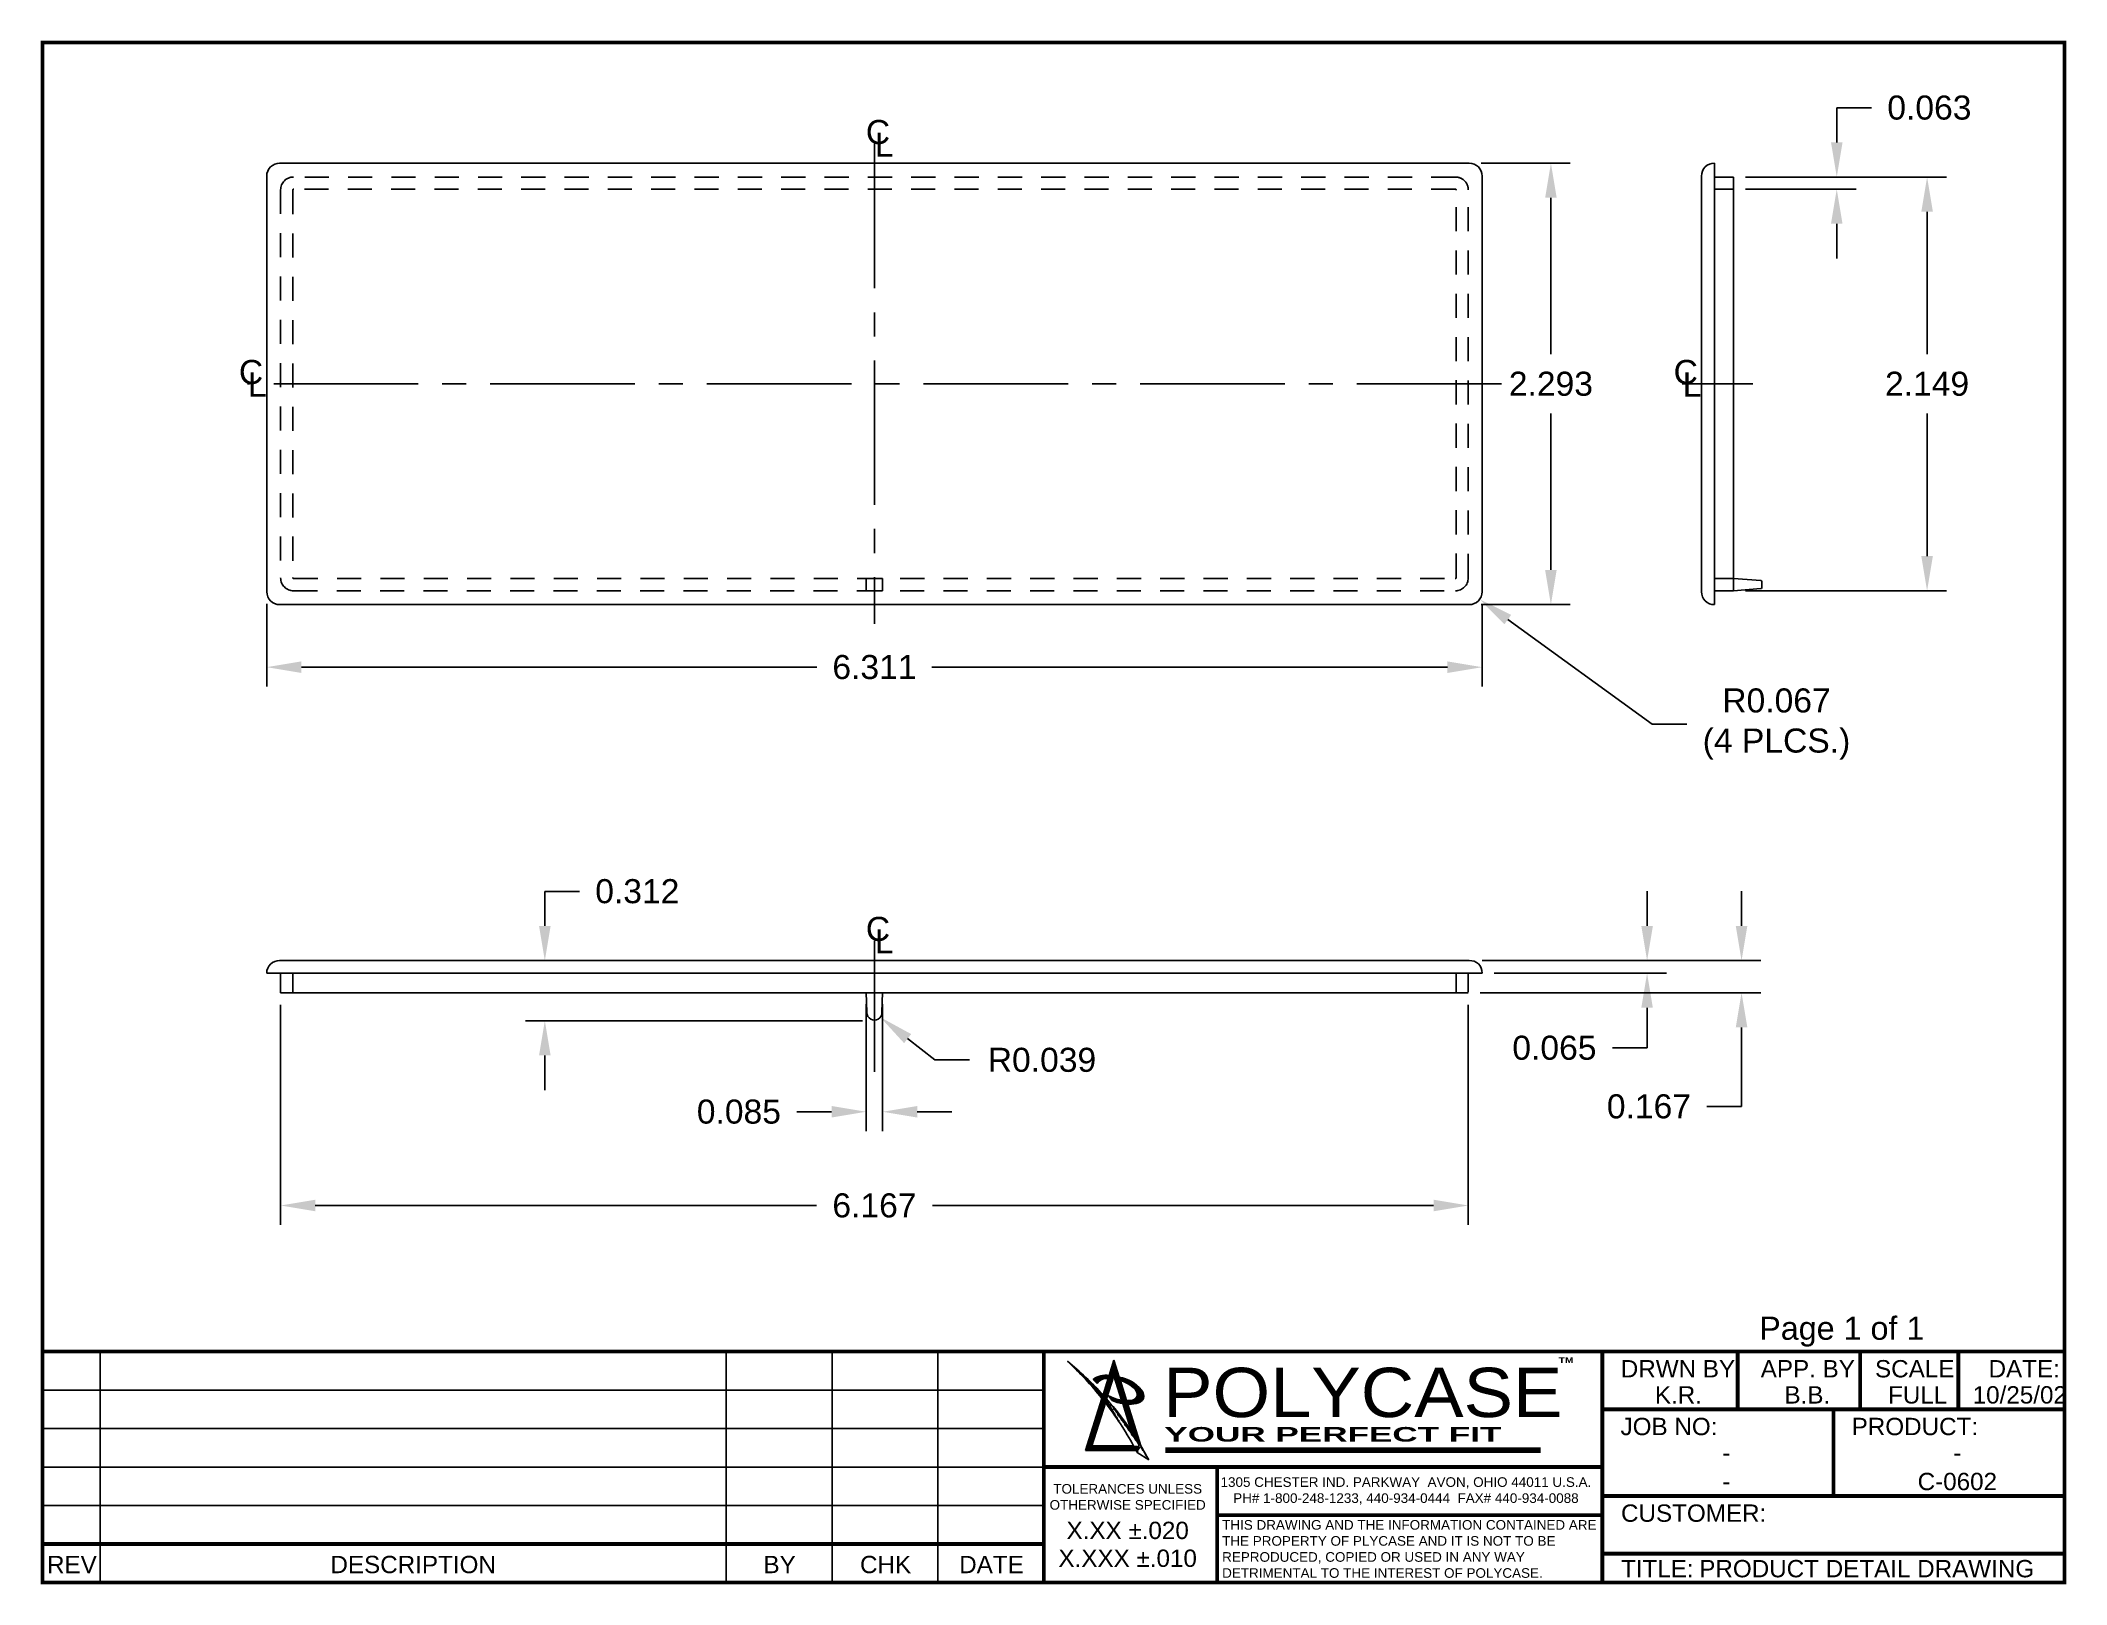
# Model space of a CAD drawing. Extents: x -16.3 to 14.4, y 0 to 67.8.
# Drawn here: x -0.01 to 10.51, y -0.01 to 8.01 of the extents above; entities that cross this region are included whole.
import ezdxf
from ezdxf.enums import TextEntityAlignment as Align

# ---------------------------------------------------------------- set-up
doc = ezdxf.new("R2010")
doc.units = 0
doc.header["$MEASUREMENT"] = 0
doc.header["$PDMODE"] = 34
doc.header["$PDSIZE"] = 0.005
doc.linetypes.add('CENTER2', pattern=[1.125, 0.75, -0.125, 0.125, -0.125])
doc.linetypes.add('HIDDEN2', pattern=[0.1875, 0.125, -0.0625])
doc.layers.get('0').update_dxf_attribs({"linetype": 'CONTINUOUS'})
doc.layers.get('DEFPOINTS').update_dxf_attribs({"linetype": 'CONTINUOUS'})
doc.layers.add('C0602', color=14, linetype='CONTINUOUS')
doc.styles.add('ROMANS', font='romab___.ttf', dxfattribs={"height": 0.125})
doc.styles.add('SANSSERIFBOLDOBLIQUE', font='sasbo___.pfb', dxfattribs={"width": 1.075, "height": 0.125})
doc.styles.get("Standard").update_dxf_attribs({"font": 'ARIAL.TTF'})
doc.dimstyles.get("Standard").update_dxf_attribs({"dimtxt": 0.125, "dimasz": 0.18, "dimexe": 0.1, "dimexo": 0.0625, "dimgap": 0.09, "dimtad": 0, "dimtih": 1, "dimtoh": 1, "dimdec": 3, "dimzin": 0, "dimtxsty": 'STANDARD', "dimcen": 0.03, "dimclrd": 1, "dimclre": 1, "dimclrt": 4, "dimaunit": 1, "dimazin": 3, "dimtfac": 1, "dimtdec": 1, "dimtofl": 0, "dimtmove": 0, "dimatfit": 3, "dimtolj": 1, "dimtzin": 0})
doc.dimstyles.new('STANDARD$4', dxfattribs={"dimtxt": 0.125, "dimasz": 0.18, "dimexe": 0.1, "dimexo": 0.0625, "dimgap": 0.09, "dimtad": 0, "dimtih": 1, "dimtoh": 1, "dimdec": 3, "dimzin": 0, "dimtxsty": 'STANDARD', "dimcen": 0, "dimclrd": 1, "dimclre": 1, "dimclrt": 4, "dimaunit": 1, "dimazin": 3, "dimtfac": 1, "dimtdec": 1, "dimtofl": 0, "dimtmove": 0, "dimatfit": 3, "dimtolj": 1, "dimtzin": 0})
pattern_1 = [(45, (-3.289467215457913, -3.001277648028758), (-0.004010623720622011, 0.00401062372062201), []), (135, (-3.289467215457913, -3.001277648028758), (-0.004010623720622011, -0.00401062372062201), [])]

msp = doc.modelspace()

# ---------------------------------------------------------------- texts
at = {"color": 4, "insert": (4.598457438376209, 7.229241988369495), "char_height": 0.125, "attachment_point": 4}
msp.add_mtext('\\A1;', dxfattribs=at)
msp.add_mtext('\\A1;', dxfattribs=at)

# ---------------------------------------------------------------- blocks, each defined once
blk = doc.blocks.new('REVGRID')
at = {"color": 14}
for p, q in [((-5.199999999999999, 0.9999999999999964), (0, 0.999999999999985)), ((-5.199999999999999, 0.7999999999999964), (0, 0.799999999999985)), ((-5.199999999999999, 0.5999999999999965), (0, 0.5999999999999849)), ((-5.199999999999999, 0.3999999999999975), (0, 0.3999999999999889))]:
    blk.add_line(p, q, dxfattribs=at)
at = {"color": 14, "const_width": 0.02}
for points in [[(-5.199999999999999, 2.260827159164536e-15), (-5.199999999999999, 1.199999999999998), (0, 1.199999999999986)], [(-5.199999999999999, 0.199999999999998), (0, 0.1999999999999864)]]:
    blk.add_lwpolyline(points, dxfattribs=at)
at = {"color": 14}
for points in [[(-4.899999999999999, -8.751197466336236e-15), (-4.899999999999999, 1.199999999999994)], [(-1.650000000000002, -1.603535960995754e-14), (-1.650000000000002, 1.19999999999998)], [(-1.100000000000001, -1.069023973997169e-14), (-1.100000000000001, 1.199999999999985)], [(-0.5500000000000007, -5.345119869985847e-15), (-0.5500000000000007, 1.19999999999999)]]:
    blk.add_lwpolyline(points, dxfattribs=at)
at = {"color": 4}
for s, p in [('REV', (-5.047008019468714, 0.04879712905270415)), ('DESCRIPTION', (-3.275000000000001, 0.04879712905270903)), ('BY', (-1.372008019468716, 0.04879712905268965)), ('CHK', (-0.8220080194687149, 0.04879712905269499)), ('DATE', (-0.2720080194687142, 0.04879712905270033))]:
    blk.add_text(s, height=0.09, dxfattribs=at).set_placement(p, align=Align.CENTER)
blk = doc.blocks.new('POLYCASELOGO')
h = blk.add_hatch()
h.set_pattern_fill('ANSI37', color=5, scale=0.04537502767423113, style=0)
h.set_pattern_definition(pattern_1)
edge = h.paths.add_edge_path()
edge.add_line((0.242103905929854, 0.3745990803766492), (0.2364303266177767, 0.3565600076920994))
edge.add_arc((-1.139045076030751, -0.7417938831336617), 1.760202787403547, 38.60830081639222, 47.20214679696134)
edge.add_arc((-1.00428210226392, -0.7579618759779727), 1.684093940752742, 42.26066816546859, 50.942695558213074, ccw=False)
h = blk.add_hatch()
h.set_pattern_fill('ANSI37', color=5, scale=0.04537502767423113, style=0)
h.set_pattern_definition(pattern_1)
h.paths.add_polyline_path([(0.2988611570693607, 0.5550580327176515), (0.3265929222653323, 0.4668852408125268), (0.3323589335387709, 0.4485522818918408), (0.3647966485473173, 0.3454169828903062), (0.3706002871579663, 0.3269643883333746), (0.3444315302060073, 0.329508059785395), (0.3387660844240354, 0.3475212720152516), (0.2988611570693607, 0.4743984769378056), (0.260867837046721, 0.3535992030196624), (0.254542153127181, 0.3334867720960002), (0.2364303266177767, 0.3565600076920994), (0.242103905929854, 0.3745990803766492), (0.2689368903660245, 0.4599142103788427), (0.2739367623135447, 0.4758112391350586)])
h = blk.add_hatch()
h.set_pattern_fill('ANSI37', color=5, scale=0.04537502767423113, style=0)
h.set_pattern_definition(pattern_1)
edge = h.paths.add_edge_path()
edge.add_line((0.2739367623135447, 0.4758112391350586), (0.2689368903660245, 0.4599142103788425))
edge.add_arc((0.261484399686907, 0.4001510777290509), 0.0602260046943093, 82.89188209876457, 145.8760929220745)
edge.add_line((0.2116277271373637, 0.4339369304447462), (0.1901760796845497, 0.4553973803790767))
edge.add_arc((0.2578538046943688, 0.3597543333174436), 0.1171659801893835, 82.11030206126168, 125.2835062629928, ccw=False)
h = blk.add_hatch()
h.set_pattern_fill('ANSI37', color=5, scale=0.04537502767423113, style=0)
h.set_pattern_definition(pattern_1)
edge = h.paths.add_edge_path()
edge.add_arc((0.2931730151761709, 0.2945838597867372), 0.1588767169960905, 44.89452214437227, 75.72101642693887)
edge.add_line((0.3323589335387709, 0.4485522818918408), (0.3265929222653341, 0.4668852408125281))
edge.add_arc((0.2969666889642948, 0.2837087256641109), 0.1855568629868643, 38.7885846986909, 80.81276779743712, ccw=False)
edge.add_arc((0.391360930001218, 0.3614695140686965), 0.06328420656278964, 6.40177956177962, 37.44986261357258, ccw=False)
edge.add_arc((0.4168553866870788, 0.3701236067504183), 0.03742926284571501, 284.5083814713476, 357.5532058373056, ccw=False)
edge.add_arc((0.3842397376361806, 0.451177177154813), 0.1245798445307902, 266.51028920913245, 289.6986390132053, ccw=False)
edge.add_arc((0.3785106583832878, 0.5442257936888897), 0.2174053638482186, 267.91481248605487, 269.5113822968288, ccw=False)
edge.add_line((0.3706002871579663, 0.3269643883333746), (0.3647966485473173, 0.345416982890306))
edge.add_arc((0.368138231815232, 0.5488074975796167), 0.2034179629342476, 269.0587496435968, 275.3152451116762)
edge.add_arc((0.3887432458373095, 0.3774800182460609), 0.03126545254920601, 266.7706331822097, 394.9895392417837)
edge.add_arc((0.3624406169004164, 0.364725498726969), 0.06030610237853795, 30.58307632047513, 44.13489854844379)
h = blk.add_hatch()
h.set_pattern_fill('ANSI37', color=5, scale=0.04537502767423113, style=0)
h.set_pattern_definition(pattern_1)
h.paths.add_polyline_path([(0.1843723433461602, 0.1103827615101878), (0.4011201161180544, 0.1103827615101878), (0.4142638285818254, 0.08618274675059645), (0.15139231712811, 0.08618274675059645), (0.2364303266177767, 0.3565600076920994), (0.254542153127181, 0.3334867720960002)])
h = blk.add_hatch()
h.set_pattern_fill('ANSI37', color=5, scale=0.04537502767423113, style=0)
h.set_pattern_definition(pattern_1)
edge = h.paths.add_edge_path()
edge.add_line((0.3444315302060073, 0.329508059785395), (0.3706002871579646, 0.3269643883333757))
edge.add_arc((-1.00428210226392, -0.7579618759779727), 1.684093940752742, 34.18447411692975, 41.30254825040066)
edge.add_arc((-1.139045076030751, -0.7417938831336617), 1.760202787403547, 28.95584779356306, 37.65348787016843)
edge.add_line((0.3444315302060073, 0.329508059785395), (0.3888557381376909, 0.1882618602077355))
edge.add_line((0.3706002871579663, 0.3269643883333746), (0.4387571520870335, 0.1102605100973615))
edge.add_line((0.254542153127181, 0.3334867720960002), (0.2608678370467192, 0.3535992030196624))
edge.add_arc((-1.00428210226392, -0.7579618759779727), 1.684093940752742, 28.16790426947594, 31.0385927564772)
edge.add_line((0.4198612308673102, 0.07559524029327669), (0.4803612677662858, 0.03702646677018029))
edge.add_arc((-1.139045076030751, -0.7417938831336617), 1.760202787403547, 27.66959516185725, 28.05942494817616)
edge.add_line((0.4011201161180544, 0.1103827615101878), (0.4142638285818254, 0.08618274675059734))
h = blk.add_hatch()
h.set_pattern_fill('ANSI37', color=5, scale=0.04537502767423113, style=0)
h.set_pattern_definition(pattern_1)
edge = h.paths.add_edge_path()
edge.add_arc((0.368138231815232, 0.5488074975796167), 0.2034179629342476, 241.2725538880669, 261.6978642764232)
edge.add_line((0.3387660844240354, 0.3475212720152516), (0.3444315302060073, 0.3295080597853945))
edge.add_arc((0.3785106583832878, 0.5442257936888897), 0.2174053638482186, 245.8145822050117, 260.98147190820043, ccw=False)
edge.add_line((0.2894416637327222, 0.3459033128101137), (0.2703666862890426, 0.3704270263117728))
at = {"color": 5}
for p, q in [((0.2988611570693607, 0.5550580327176551), (0.2739367623135447, 0.4758112391350604)), ((0.2988611570693607, 0.5550580327176551), (0.3265929222653288, 0.4668852408125286)), ((0.2689368903660263, 0.4599142103788427), (0.242103905929854, 0.374599080376651)), ((0.2988611570693607, 0.4743984769378056), (0.2608678370467192, 0.3535992030196642)), ((0.2988611570693607, 0.4743984769378056), (0.3387660844240354, 0.3475212720152516)), ((0.3323589335387691, 0.4485522818918408), (0.3647966485473173, 0.3454169828903062)), ((0.236430326617775, 0.3565600076921012), (0.15139231712811, 0.08618274675059823)), ((0.254542153127181, 0.333486772096002), (0.1843723433461602, 0.1103827615101896)), ((0.3444315302060073, 0.329508059785395), (0.3888557381376909, 0.1882618602077368)), ((0.3706002871579646, 0.3269643883333746), (0.4387571520870335, 0.1102605100973619)), ((0.1843723433461602, 0.1103827615101896), (0.4011201161180544, 0.1103827615101896)), ((0.4011201161180526, 0.1103827615101896), (0.4142638285818254, 0.08618274675059823)), ((0.15139231712811, 0.08618274675059823), (0.4142638285818254, 0.08618274675059823)), ((0.4198612308673102, 0.07559524029327847), (0.4803612677662858, 0.03702646677018073))]:
    blk.add_line(p, q, dxfattribs=at)
at = {"color": 5, "linetype": 'CONTINUOUS'}
for p, q in [((0.2116277271373619, 0.4339369304447498), (0.190176079684548, 0.4553973803790772)), ((0.2703666862890408, 0.3704270263117717), (0.2894416637327204, 0.3459033128101137))]:
    blk.add_line(p, q, dxfattribs=at)
at = {"color": 5, "const_width": 0.02837043658800937}
blk.add_lwpolyline([(0.5653711824815968, 0.0874383236000913), (2.515371182481596, 0.0874383236000913)], dxfattribs=at)
at = {"color": 5}
for centre, radius, start, end in [((-1.139045076030751, -0.7417938831336599), 1.760202787403547, 38.60830081639222, 47.20214679696134), ((-1.00428210226392, -0.7579618759779709), 1.684093940752742, 42.26066816546867, 50.94269555821311), ((-1.139045076030751, -0.7417938831336599), 1.760202787403547, 28.95584779356306, 37.65348787016843), ((-1.00428210226392, -0.7579618759779709), 1.684093940752742, 34.18447411692975, 41.30254825040066), ((-1.00428210226392, -0.7579618759779709), 1.684093940752742, 28.16790426947594, 31.0385927564772), ((-1.139045076030751, -0.7417938831336599), 1.760202787403547, 27.66959516185725, 28.05942494817616)]:
    blk.add_arc(centre, radius, start, end, dxfattribs=at)
at = {"color": 5, "linetype": 'CONTINUOUS'}
for centre, radius, start, end in [((0.2578538046943688, 0.3597543333174453), 0.1171659801893835, 82.1103020612617, 125.2835062629928), ((0.2614843996869052, 0.4001510777290544), 0.0602260046943093, 82.89188209876457, 145.8760929220745), ((0.296966688964293, 0.2837087256641126), 0.1855568629868643, 38.78858469869091, 80.81276779743709), ((0.2931730151761673, 0.294583859786739), 0.1588767169960905, 44.89452214437227, 75.72101642693887), ((0.368138231815232, 0.5488074975796184), 0.2034179629342476, 241.2725538880669, 261.6978642764232), ((0.3785106583832878, 0.5442257936888932), 0.2174053638482186, 245.8145822050117, 260.9814719082004), ((0.368138231815232, 0.5488074975796184), 0.2034179629342476, 269.0587496435968, 275.3152451116762), ((0.3785106583832878, 0.5442257936888932), 0.2174053638482186, 267.9148124860549, 269.5113822968288), ((0.3842397376361806, 0.451177177154813), 0.1245798445307902, 266.5102892091325, 289.6986390132053), ((0.3887432458373095, 0.3774800182460627), 0.03126545254920601, 266.7706331822097, 34.98953924178367), ((0.3624406169004164, 0.3647254987269708), 0.06030610237853795, 30.58307632047513, 44.13489854844379), ((0.416855386687077, 0.3701236067504201), 0.03742926284571501, 284.5083814713477, 357.5532058373056), ((0.391360930001218, 0.3614695140686965), 0.06328420656278964, 6.401779561779608, 37.44986261357258)]:
    blk.add_arc(centre, radius, start, end, dxfattribs=at)
at = {"color": 5, "style": 'ROMANS'}
for s, height, width, p in [('TM', 0.02837043658800937, 1.4, (2.608221457526556, 0.5412305374466282)), ('YOUR PERFECT FIT', 0.075654497568025, 1.8, (0.5605156599830234, 0.1323139789410757))]:
    blk.add_text(s, height=height, dxfattribs=dict(at, width=width)).set_placement(p)
at = {"color": 5, "linetype": 'CONTINUOUS', "style": 'SANSSERIFBOLDOBLIQUE', "width": 1.075}
blk.add_text('POLYCASE', height=0.2560714469563737, dxfattribs=at).set_placement((0.5543786009275298, 0.2596875577735744))
blk = doc.blocks.new('TITLEBLK')
at = {"color": 14, "const_width": 0.02}
for points in [[(-5.300000000000001, 1.199999999999999), (-1.77635683940025e-15, 1.199999999999999)], [(-2.4, -4.85722573273506e-17), (-2.4, 1.199999999999999)], [(-1.696920455791686, 0.9000000000000005), (-1.696920455791686, 1.199999999999999)], [(-1.061094862898864, 0.9000000000000005), (-1.061094862898864, 1.199999999999999)], [(-0.5514636739491809, 0.9000000000000005), (-0.5514636739491809, 1.199999999999999)], [(-2.4, 0.9000000000000005), (-1.77635683940025e-15, 0.9000000000000005)], [(-1.200000000000001, 0.4499999999999997), (-1.200000000000001, 0.9000000000000005)], [(-5.300000000000001, 0.5999999999999996), (-2.4, 0.5999999999999996)], [(-4.4, 1.963490134371249e-16), (-4.4, 0.5999999999999996)], [(-2.4, 0.4499999999999997), (-1.77635683940025e-15, 0.4499999999999997)], [(-4.4, 0.3499999999999996), (-2.4, 0.3499999999999996)], [(-2.4, 0.149999999999999), (-1.77635683940025e-15, 0.149999999999999)]]:
    blk.add_lwpolyline(points, dxfattribs=at)
at = {"color": 14}
blk.add_lwpolyline([(-5.300000000000001, 3.065635852811387e-16, 0.02, 0.02, 0), (-5.300000000000001, 1.2, 0.02, 0.02, 0)], format="xyseb", dxfattribs=at)
blk.add_blockref('POLYCASELOGO', (-5.234970677598698, 0.5999999999999995))
at = {"color": 4}
for s, p in [('DRWN BY', (-2.304227624677978, 1.065703165605704)), ('APP. BY', (-1.577711282463071, 1.065703165605704)), ('JOB NO:', (-2.305458981304664, 0.7657031656057035)), ('PRODUCT:', (-1.105458981304665, 0.7657031656057035)), ('CUSTOMER:', (-2.303074675751724, 0.3157031656057045)), ('TITLE:', (-2.303074675751724, 0.02737237064965315))]:
    blk.add_text(s, height=0.09, dxfattribs=at).set_placement(p)
for s, p in [('SCALE:', (-0.7605527029843557, 1.065703165605704)), ('DATE:', (-0.2093672737520293, 1.065703165605704))]:
    blk.add_text(s, height=0.09, dxfattribs=at).set_placement(p, align=Align.CENTER)
at = {"char_height": 0.05}
for s, insert, width, attachment_point in [('{\\C4;1305 CHESTER IND. PARKWAY  AVON, OHIO 44011 U.S.A.\\PPH# 1-800-248-1233, 440-934-0444  FAX# 440-934-0088}', (-3.420035318937893, 0.4756805368882858), 2, 5), ('\\C4;TOLERANCES UNLESS\\POTHERWISE SPECIFIED', (-4.864869884348966, 0.4448402454957233), 1.242, 5), ('\\C4;THIS DRAWING AND THE INFORMATION CONTAINED ARE THE PROPERTY OF PLYCASE AND IT IS NOT TO BE REPRODUCED, COPIED OR USED IN ANY WAY DETRIMENTAL TO THE INTEREST OF POLYCASE.', (-4.374358606929242, 0.3247194075175938), 2, 1)]:
    blk.add_mtext(s, dxfattribs=dict(at, insert=insert, width=width, attachment_point=attachment_point))
at = {"color": 4, "flags": 8}
for tag, height, p in [('PAGES', 0.12, (-1.156688840678068, 1.321252546324117)), ('DRWN_BY', 0.09, (-2.00514906857391, 0.9750000000000002)), ('APPRV_BY', 0.09, (-1.335696500023342, 0.9750000000000002)), ('SCALE', 0.09, (-0.7629681091020899, 0.9750000000000002)), ('DATE', 0.09, (-0.2324206776526587, 0.9750000000000002)), ('JOB_NUMBER', 0.09, (-1.756688840678068, 0.6749999999999997)), ('PRODUCT', 0.09, (-0.5566888406780688, 0.6749999999999997)), ('JOB_NUMBER', 0.09, (-1.756688840678068, 0.5249999999999998)), ('PRODUCT', 0.09, (-0.5566888406780688, 0.5249999999999998))]:
    blk.add_attdef(tag, text='', height=height, dxfattribs=at).set_placement(p, align=Align.MIDDLE_CENTER)
for p in [(-4.864869884348966, 0.226026458281394), (-4.864869884348966, 0.08144937779026208)]:
    blk.add_attdef('TOLERANCE', text='', height=0.09, dxfattribs=at).set_placement(p, align=Align.CENTER)
for tag, p in [('CUSTOMER_NAME', (-2.299397734766416, 0.1965997167108784)), ('DRAWING_TITLE', (-1.896803912600209, 0.02737237064965315))]:
    blk.add_attdef(tag, p, '', height=0.09, dxfattribs=at)
blk = doc.blocks.new('CL')
at = {"color": 4}
for s, p in [('C', (-0.04464878468408173, -0.0006419411893219262)), ('L', (0.002336054786187702, -0.06580930262576601))]:
    blk.add_text(s, height=0.125, dxfattribs=at).set_placement(p)
blk = doc.blocks.new('*D5')
at = {"layer": 'C0602', "color": 1}
for p, q in [((1.164662314686794, 5.084324420009288), (1.164662314686794, 4.654859494128091)), ((7.475662314686793, 5.084324420009288), (7.475662314686793, 4.654859494128091)), ((1.344662314686794, 4.754859494128091), (4.021473706228404, 4.754859494128091)), ((7.295662314686793, 4.754859494128091), (4.618850923145184, 4.754859494128091))]:
    blk.add_line(p, q, dxfattribs=at)
for points in [[(1.344662314686794, 4.784859494128091), (1.344662314686794, 4.724859494128091), (1.164662314686794, 4.754859494128091)], [(7.295662314686793, 4.784859494128091), (7.295662314686793, 4.724859494128091), (7.475662314686793, 4.754859494128091)]]:
    blk.add_solid(points, dxfattribs=at)
at = {"layer": 'DEFPOINTS', "color": 0}
for p in [(1.164662314686794, 5.146824420009288), (7.475662314686793, 5.146824420009288), (7.475662314686793, 4.754859494128091)]:
    blk.add_point(p, dxfattribs=at)
at = {"layer": 'C0602', "color": 4, "insert": (4.320162314686794, 4.754859494128091), "char_height": 0.125, "attachment_point": 5}
blk.add_mtext('\\A1;6.311', dxfattribs=at)
blk = doc.blocks.new('*D6')
at = {"layer": 'C0602', "color": 1}
for p, q in [((7.471162314686794, 7.372824420009287), (7.932790164199097, 7.372824420009287)), ((7.832790164199097, 7.192824420009288), (7.832790164199097, 6.380188676489506)), ((7.832790164199096, 5.259824420009288), (7.832790164199097, 6.07246016352907)), ((7.471162314686792, 5.079824420009288), (7.932790164199096, 5.079824420009288))]:
    blk.add_line(p, q, dxfattribs=at)
for points in [[(7.802790164199097, 7.192824420009288), (7.862790164199097, 7.192824420009288), (7.832790164199097, 7.372824420009287)], [(7.802790164199096, 5.259824420009288), (7.862790164199096, 5.259824420009288), (7.832790164199096, 5.079824420009288)]]:
    blk.add_solid(points, dxfattribs=at)
at = {"layer": 'DEFPOINTS', "color": 0}
for p in [(7.408662314686794, 7.372824420009287), (7.408662314686792, 5.079824420009288), (7.832790164199096, 5.079824420009288)]:
    blk.add_point(p, dxfattribs=at)
at = {"layer": 'C0602', "color": 4, "insert": (7.832790164199095, 6.226324420009289), "char_height": 0.125, "attachment_point": 5}
blk.add_mtext('\\A1;2.293', dxfattribs=at)
blk = doc.blocks.new('*D7')
at = {"layer": 'C0602', "color": 1}
for p, q in [((8.84405047978498, 7.300824420009288), (9.886229214632577, 7.300824420009288)), ((9.786229214632577, 7.120824420009289), (9.786229214632577, 6.380146043474499)), ((9.786229214632577, 5.331824420009287), (9.786229214632577, 6.072502796544076)), ((8.84405047978498, 5.151824420009287), (9.886229214632577, 5.151824420009287))]:
    blk.add_line(p, q, dxfattribs=at)
for points in [[(9.756229214632578, 7.120824420009289), (9.816229214632576, 7.120824420009289), (9.786229214632577, 7.300824420009288)], [(9.756229214632578, 5.331824420009287), (9.816229214632576, 5.331824420009287), (9.786229214632577, 5.151824420009287)]]:
    blk.add_solid(points, dxfattribs=at)
at = {"layer": 'DEFPOINTS', "color": 0}
for p in [(8.78155047978498, 7.300824420009288), (8.78155047978498, 5.151824420009287), (9.786229214632577, 5.151824420009287)]:
    blk.add_point(p, dxfattribs=at)
at = {"layer": 'C0602', "color": 4, "insert": (9.786229214632575, 6.226324420009289), "char_height": 0.125, "attachment_point": 5}
blk.add_mtext('\\A1;2.149', dxfattribs=at)
blk = doc.blocks.new('*D8')
at = {"layer": 'C0602', "color": 1}
for p, q in [((9.317192693819095, 7.480824420009288), (9.317192693819095, 7.660824420009289)), ((9.317192693819095, 7.660824420009289), (9.497192693819095, 7.660824420009289)), ((8.84405047978498, 7.300824420009288), (9.417192693819095, 7.300824420009288)), ((8.84405047978498, 7.237824420009285), (9.417192693819095, 7.237824420009285)), ((9.317192693819095, 7.057824420009285), (9.317192693819095, 6.877824420009285))]:
    blk.add_line(p, q, dxfattribs=at)
for points in [[(9.287192693819096, 7.480824420009288), (9.347192693819094, 7.480824420009288), (9.317192693819095, 7.300824420009288)], [(9.287192693819096, 7.057824420009285), (9.347192693819094, 7.057824420009285), (9.317192693819095, 7.237824420009285)]]:
    blk.add_solid(points, dxfattribs=at)
at = {"layer": 'DEFPOINTS', "color": 0}
for p in [(8.78155047978498, 7.300824420009288), (9.317192693819095, 7.300824420009288), (8.78155047978498, 7.237824420009285)]:
    blk.add_point(p, dxfattribs=at)
at = {"layer": 'C0602', "color": 4, "insert": (9.798098219057838, 7.660824420009289), "char_height": 0.125, "attachment_point": 5}
blk.add_mtext('\\A1;0.063', dxfattribs=at)
blk = doc.blocks.new('*D9')
at = {"layer": 'C0602', "color": 1}
for p, q in [((1.236662314686794, 3.000988457861459), (1.236662314686794, 1.858559864362709)), ((7.403662314686792, 3.000988457861459), (7.403662314686792, 1.858559864362709)), ((1.416662314686794, 1.958559864362709), (4.018915725327993, 1.958559864362709)), ((7.223662314686792, 1.958559864362709), (4.621408904045593, 1.958559864362709))]:
    blk.add_line(p, q, dxfattribs=at)
for points in [[(1.416662314686794, 1.988559864362709), (1.416662314686794, 1.928559864362709), (1.236662314686794, 1.958559864362709)], [(7.223662314686792, 1.988559864362709), (7.223662314686792, 1.928559864362709), (7.403662314686792, 1.958559864362709)]]:
    blk.add_solid(points, dxfattribs=at)
at = {"layer": 'DEFPOINTS', "color": 0}
for p in [(1.236662314686794, 3.063488457861459), (7.403662314686792, 3.063488457861459), (1.236662314686794, 1.958559864362709)]:
    blk.add_point(p, dxfattribs=at)
at = {"layer": 'C0602', "color": 4, "insert": (4.320162314686793, 1.958559864362709), "char_height": 0.125, "attachment_point": 5}
blk.add_mtext('\\A1;6.167', dxfattribs=at)
blk = doc.blocks.new('*D10')
at = {"layer": 'C0602', "color": 1}
for p, q in [((4.277662314686792, 3.003988457861459), (4.277662314686792, 2.345540743845782)), ((4.362662314686793, 3.003988457861459), (4.362662314686793, 2.345540743845782)), ((4.097662314686793, 2.445540743845783), (3.917662314686793, 2.445540743845783)), ((4.542662314686793, 2.445540743845783), (4.722662314686794, 2.445540743845783))]:
    blk.add_line(p, q, dxfattribs=at)
for points in [[(4.097662314686793, 2.475540743845782), (4.097662314686793, 2.415540743845783), (4.277662314686792, 2.445540743845783)], [(4.542662314686793, 2.475540743845782), (4.542662314686793, 2.415540743845783), (4.362662314686793, 2.445540743845783)]]:
    blk.add_solid(points, dxfattribs=at)
at = {"layer": 'DEFPOINTS', "color": 0}
for p in [(4.277662314686792, 3.066488457861459), (4.362662314686793, 3.066488457861459), (4.277662314686792, 2.445540743845783)]:
    blk.add_point(p, dxfattribs=at)
at = {"layer": 'C0602', "color": 4, "insert": (3.616287826282973, 2.445540743845783), "char_height": 0.125, "attachment_point": 5}
blk.add_mtext('\\A1;0.085', dxfattribs=at)
blk = doc.blocks.new('*D11')
at = {"layer": 'C0602', "color": 1}
for p, q in [((4.634352791072356, 2.714550773582264), (4.492612726537516, 2.825500104836037)), ((4.814352791072356, 2.714550773582264), (4.634352791072356, 2.714550773582264))]:
    blk.add_line(p, q, dxfattribs=at)
blk.add_solid([(4.511104281746478, 2.849123448925177), (4.474121171328553, 2.801876760746896), (4.350872662002676, 2.936449436089809)], dxfattribs=at)
at = {"layer": 'DEFPOINTS', "color": 0}
for p in [(4.320162314686796, 2.960488457861457), (4.350872662002676, 2.936449436089809)]:
    blk.add_point(p, dxfattribs=at)
at = {"layer": 'C0602', "color": 4, "insert": (5.190164523678086, 2.714550773582264), "char_height": 0.125, "attachment_point": 5}
blk.add_mtext('\\A1;R0.039', dxfattribs=at)
blk = doc.blocks.new('*D12')
at = {"layer": 'C0602', "color": 1}
for p, q in [((2.608664393226764, 3.410488457861459), (2.608664393226764, 3.590488457861459)), ((2.608664393226764, 3.590488457861459), (2.788664393226764, 3.590488457861459)), ((4.257662314686794, 3.230488457861458), (2.508664393226764, 3.230488457861459)), ((4.257662314686791, 2.918488457861458), (2.508664393226764, 2.918488457861459)), ((2.608664393226764, 2.738488457861459), (2.608664393226764, 2.558488457861459))]:
    blk.add_line(p, q, dxfattribs=at)
for points in [[(2.578664393226764, 3.410488457861459), (2.638664393226764, 3.410488457861459), (2.608664393226764, 3.230488457861459)], [(2.578664393226764, 2.738488457861459), (2.638664393226763, 2.738488457861459), (2.608664393226764, 2.918488457861459)]]:
    blk.add_solid(points, dxfattribs=at)
at = {"layer": 'DEFPOINTS', "color": 0}
for p in [(2.608664393226764, 3.230488457861459), (4.320162314686794, 3.230488457861458), (4.320162314686791, 2.918488457861458)]:
    blk.add_point(p, dxfattribs=at)
at = {"layer": 'C0602', "color": 4, "insert": (3.088930423240406, 3.590488457861459), "char_height": 0.125, "attachment_point": 5}
blk.add_mtext('\\A1;0.312', dxfattribs=at)
blk = doc.blocks.new('*D13')
at = {"layer": 'C0602', "color": 1}
for p, q in [((8.359318707467914, 4.459130949767515), (7.608789284656886, 5.002054962282219)), ((8.539318707467917, 4.459130949767515), (8.359318707467914, 4.459130949767515))]:
    blk.add_line(p, q, dxfattribs=at)
blk.add_solid([(7.626372619603494, 5.026361881711783), (7.591205949710277, 4.977748042852654), (7.462947768079495, 5.10755497196187)], dxfattribs=at)
at = {"layer": 'DEFPOINTS', "color": 0}
for p in [(7.408662314686803, 5.146824420009294), (7.462947768079495, 5.10755497196187)]:
    blk.add_point(p, dxfattribs=at)
at = {"layer": 'C0602', "color": 4, "insert": (9.004190808422896, 4.459130949767515), "char_height": 0.125, "attachment_point": 5}
blk.add_mtext('\\A1;R0.067\\P(4 PLCS.)', dxfattribs=at)
blk = doc.blocks.new('*D14')
at = {"layer": 'C0602', "color": 1}
for p, q in [((8.332338245982196, 3.410673951040002), (8.332338245982196, 3.590673951040002)), ((7.475964691613123, 3.230673951040002), (8.432338245982196, 3.230673951040002)), ((7.53815485158457, 3.165488457861459), (8.432338245982196, 3.165488457861459)), ((8.332338245982196, 2.985488457861459), (8.332338245982196, 2.777334141523438)), ((8.332338245982196, 2.777334141523438), (8.152338245982197, 2.777334141523438))]:
    blk.add_line(p, q, dxfattribs=at)
for points in [[(8.302338245982197, 3.410673951040002), (8.362338245982196, 3.410673951040002), (8.332338245982196, 3.230673951040002)], [(8.302338245982197, 2.985488457861459), (8.362338245982196, 2.985488457861459), (8.332338245982196, 3.165488457861459)]]:
    blk.add_solid(points, dxfattribs=at)
at = {"layer": 'DEFPOINTS', "color": 0}
for p in [(7.413464691613123, 3.230673951040002), (7.47565485158457, 3.165488457861459), (8.332338245982196, 3.230673951040002)]:
    blk.add_point(p, dxfattribs=at)
at = {"layer": 'C0602', "color": 4, "insert": (7.850963757578377, 2.77733414152344), "char_height": 0.125, "attachment_point": 5}
blk.add_mtext('\\A1;0.065', dxfattribs=at)
blk = doc.blocks.new('*D15')
at = {"layer": 'C0602', "color": 1}
for p, q in [((8.82278723945454, 3.410673951040002), (8.82278723945454, 3.590673951040002)), ((7.475964691613123, 3.230673951040002), (8.92278723945454, 3.230673951040002)), ((7.466162314686791, 3.063488457861459), (8.92278723945454, 3.063488457861459)), ((8.82278723945454, 2.883488457861458), (8.82278723945454, 2.472923499886472)), ((8.82278723945454, 2.472923499886472), (8.64278723945454, 2.472923499886472))]:
    blk.add_line(p, q, dxfattribs=at)
for points in [[(8.79278723945454, 3.410673951040002), (8.852787239454539, 3.410673951040002), (8.82278723945454, 3.230673951040002)], [(8.79278723945454, 2.883488457861458), (8.852787239454539, 2.883488457861458), (8.82278723945454, 3.063488457861459)]]:
    blk.add_solid(points, dxfattribs=at)
at = {"layer": 'DEFPOINTS', "color": 0}
for p in [(7.413464691613123, 3.230673951040002), (8.82278723945454, 3.230673951040002), (7.403662314686791, 3.063488457861459)]:
    blk.add_point(p, dxfattribs=at)
at = {"layer": 'C0602', "color": 4, "insert": (8.341881714215795, 2.472923499886473), "char_height": 0.125, "attachment_point": 5}
blk.add_mtext('\\A1;0.167', dxfattribs=at)

# ---------------------------------------------------------------- dimensions: what is measured, and where the dimension line sits
at = {"layer": 'C0602'}
for base, p1, p2, picture, middle in [((9.317192693819095, 7.300824420009288), (8.78155047978498, 7.237824420009285), (8.78155047978498, 7.300824420009288), '*D8', (9.798098219057838, 7.660824420009289)), ((7.832790164199096, 5.079824420009288), (7.408662314686794, 7.372824420009287), (7.408662314686792, 5.079824420009288), '*D6', (7.832790164199095, 6.226324420009289)), ((9.786229214632577, 5.151824420009287), (8.78155047978498, 7.300824420009288), (8.78155047978498, 5.151824420009287), '*D7', (9.786229214632575, 6.226324420009289))]:
    dim = msp.add_linear_dim(base=base, p1=p1, p2=p2, angle=90, dimstyle='STANDARD', dxfattribs=at)
    dim.commit()
    dim.dimension.update_dxf_attribs({"geometry": picture, "text_midpoint": middle})
for base, p1, p2, picture, middle in [((7.475662314686793, 4.754859494128091), (1.164662314686794, 5.146824420009288), (7.475662314686793, 5.146824420009288), '*D5', (4.320162314686794, 4.754859494128091)), ((1.236662314686794, 1.958559864362709), (7.403662314686792, 3.063488457861459), (1.236662314686794, 3.063488457861459), '*D9', (4.320162314686793, 1.958559864362709)), ((4.277662314686792, 2.445540743845783), (4.362662314686793, 3.066488457861459), (4.277662314686792, 3.066488457861459), '*D10', (3.616287826282973, 2.445540743845783))]:
    dim = msp.add_linear_dim(base=base, p1=p1, p2=p2, dimstyle='STANDARD', dxfattribs=at)
    dim.commit()
    dim.dimension.update_dxf_attribs({"geometry": picture, "text_midpoint": middle})
dim = msp.add_radius_dim(center=(7.408662314686803, 5.146824420009294), mpoint=(7.462947768079495, 5.10755497196187), text='<>\\P(4 PLCS.)', dimstyle='STANDARD$4', dxfattribs=at)
dim.commit()
dim.dimension.update_dxf_attribs({"geometry": '*D13', "text_midpoint": (9.004190808422896, 4.459130949767515), "dimtype": 164})
for base, p1, p2, picture, middle in [((2.608664393226764, 3.230488457861459), (4.320162314686791, 2.918488457861458), (4.320162314686794, 3.230488457861458), '*D12', (3.088930423240406, 3.590488457861459)), ((8.82278723945454, 3.230673951040002), (7.403662314686791, 3.063488457861459), (7.413464691613123, 3.230673951040002), '*D15', (8.341881714215795, 2.472923499886473)), ((8.332338245982196, 3.230673951040002), (7.47565485158457, 3.165488457861459), (7.413464691613123, 3.230673951040002), '*D14', (7.850963757578377, 2.77733414152344))]:
    dim = msp.add_linear_dim(base=base, p1=p1, p2=p2, angle=90, dimstyle='STANDARD', dxfattribs=at)
    dim.commit()
    dim.dimension.update_dxf_attribs({"geometry": picture, "text_midpoint": middle, "dimtype": 160})
dim = msp.add_radius_dim(center=(4.320162314686796, 2.960488457861457), mpoint=(4.350872662002676, 2.936449436089809), dimstyle='STANDARD$4', dxfattribs=at)
dim.commit()
dim.dimension.update_dxf_attribs({"geometry": '*D11', "text_midpoint": (5.190164523678086, 2.714550773582264)})

# ---------------------------------------------------------------- linework, layer by layer
at = {"color": 14, "const_width": 0.02}
msp.add_lwpolyline([(0, 0), (10.5, -2.567390744445674e-15), (10.5, 7.999999999999997), (-1.720845688168993e-15, 7.999999999999999)], close=True, dxfattribs=at)
at = {"layer": 'C0602', "color": 1, "linetype": 'CENTER2'}
for p, q in [((4.320162314686794, 7.472824420009287), (4.320162314686793, 4.979824420009288)), ((7.575662314686793, 6.226324420009288), (1.064662314686794, 6.226324420009288)), ((8.514550479784981, 6.226324420009288), (8.88155047978498, 6.226324420009288)), ((4.320162314686795, 3.333488457861459), (4.32016231468679, 2.653488457861458))]:
    msp.add_line(p, q, dxfattribs=at)
at = {"layer": 'C0602'}
for p, q in [((8.681550479784981, 7.372824420009287), (8.68255047978498, 7.372824420009287)), ((8.68255047978498, 7.372816956907063), (8.68255047978498, 5.079831883111511)), ((8.614550479784981, 7.305824420009286), (8.614550479784981, 5.146824420009288)), ((8.68255047978498, 7.300824420009287), (8.78155047978498, 7.300824420009287)), ((8.78155047978498, 7.300824420009288), (8.78155047978498, 5.151824420009287)), ((4.362662314686793, 5.214824420009288), (4.277662314686792, 5.214824420009289)), ((8.922912540498213, 5.20456114710819), (8.78155047978498, 5.214824420009288)), ((8.92293422067858, 5.162707464066433), (8.78155047978498, 5.151824420009287)), ((8.92755047978498, 5.19957427313345), (8.92755047978498, 5.167692716610344)), ((4.362662314686793, 5.151824420009286), (4.277662314686792, 5.151824420009287)), ((8.681550479784981, 5.079824420009288), (8.68255047978498, 5.079824420009289)), ((8.68255047978498, 5.151824420009287), (8.78155047978498, 5.151824420009287)), ((1.164669777789017, 3.165488457861458), (7.47565485158457, 3.165488457861459)), ((1.231662314686794, 3.230488457861459), (7.408662314686793, 3.230488457861458)), ((1.236662314686794, 3.165488457861458), (1.236662314686794, 3.063488457861459)), ((7.403662314686791, 3.165488457861458), (7.403662314686792, 3.066488457861459)), ((1.236662314686794, 3.063488457861459), (7.403662314686791, 3.063488457861459)), ((4.277662314686792, 3.066488457861459), (4.281162314686793, 2.960488457861459)), ((4.362662314686793, 3.066488457861459), (4.359162314686793, 2.960488457861459))]:
    msp.add_line(p, q, dxfattribs=at)
at = {"layer": 'C0602', "color": 4, "linetype": 'HIDDEN2'}
for p, q in [((8.68255047978498, 7.237824420009285), (8.78155047978498, 7.237824420009285)), ((4.277662314686792, 5.151824420009286), (4.277662314686792, 5.214824420009289)), ((4.362662314686793, 5.151824420009286), (4.362662314686793, 5.214824420009288)), ((8.68255047978498, 5.214824420009288), (8.78155047978498, 5.214824420009288)), ((1.299662314686794, 3.165488457861458), (1.299662314686794, 3.063488457861459)), ((7.340662314686792, 3.165488457861458), (7.340662314686792, 3.066488457861459))]:
    msp.add_line(p, q, dxfattribs=at)
at = {"layer": 'C0602'}
msp.add_lwpolyline([(1.231662314686794, 7.372824420009287, 0.414213562373095), (1.164662314686794, 7.305824420009286), (1.164662314686794, 5.146824420009288, 0.414213562373095), (1.231662314686794, 5.079824420009288), (7.408662314686793, 5.079824420009288, 0.414213562373095), (7.475662314686793, 5.146824420009288), (7.475662314686794, 7.305824420009287, 0.414213562373095), (7.408662314686794, 7.372824420009287)], format="xyb", close=True, dxfattribs=at)
at = {"layer": 'C0602', "color": 4, "linetype": 'HIDDEN2'}
for points in [[(1.236662314686794, 7.233824420009286), (1.236662314686794, 5.218824420009287, 0.414213562373095), (1.303662314686794, 5.151824420009286), (7.336662314686791, 5.151824420009288, 0.4142135623730945), (7.403662314686791, 5.218824420009288), (7.403662314686794, 7.233824420009287, 0.4142135623730953), (7.336662314686794, 7.300824420009287), (1.303662314686794, 7.300824420009286, 0.414213562373095)], [(1.304662314686794, 5.214824420009288), (7.335662314686791, 5.214824420009288, 0.4142135623730945), (7.340662314686791, 5.219824420009288), (7.340662314686795, 7.232824420009286, 0.4142135623730955), (7.335662314686795, 7.237824420009286), (1.304662314686793, 7.237824420009287, 0.414213562373095), (1.299662314686793, 7.232824420009287), (1.299662314686794, 5.219824420009288, 0.414213562373095)]]:
    msp.add_lwpolyline(points, format="xyb", close=True, dxfattribs=at)
at = {"layer": 'C0602'}
for centre, radius, start, end in [((8.681550479784981, 7.305824420009286), 0.067, 89.14480735832575, 180), ((8.922550479784979, 5.19957427313345), 0.005, 0, 85.84745544416207), ((8.922550479784979, 5.167692716610344), 0.005, 274.401675144935, 0), ((8.681550479784981, 5.146824420009288), 0.067, 180, 270.8551926416743), ((1.229171074167679, 3.166032988975275), 0.06450359485068988, 87.78658728812346, 180.4836894019707), ((7.413464691613123, 3.168414971914292), 0.06225897912570997, 357.3057908236984, 94.42393248620853), ((4.320162314686793, 2.960488457861459), 0.039, 179.9999999999882, 1.174358651617308e-11)]:
    msp.add_arc(centre, radius, start, end, dxfattribs=at)

# ---------------------------------------------------------------- block references
for name, p in [('CL', (4.320162314686794, 7.472824420009287)), ('CL', (1.064662314686794, 6.226324420009288)), ('CL', (8.514550479784981, 6.226324420009288)), ('CL', (4.320162314686795, 3.333488457861459)), ('REVGRID', (5.199999999999999, -2.260827159164536e-15))]:
    msp.add_blockref(name, p)
ref = msp.add_blockref('TITLEBLK', (10.5, -2.567390744445674e-15))
ref.add_attrib('DRWN_BY', 'K.R.', dxfattribs={"color": 4, "height": 0.09, "flags": 8}).set_placement((8.49485093142609, 0.9749999999999976), align=Align.MIDDLE_CENTER)
ref.add_attrib('APPRV_BY', 'B.B.', dxfattribs={"color": 4, "height": 0.09, "flags": 8}).set_placement((9.164303499976658, 0.9749999999999976), align=Align.MIDDLE_CENTER)
ref.add_attrib('SCALE', 'FULL', dxfattribs={"color": 4, "height": 0.09, "flags": 8}).set_placement((9.73703189089791, 0.9749999999999976), align=Align.MIDDLE_CENTER)
ref.add_attrib('DATE', '10/25/02', dxfattribs={"color": 4, "height": 0.09, "flags": 8}).set_placement((10.26757932234734, 0.9749999999999976), align=Align.MIDDLE_CENTER)
ref.add_attrib('JOB_NUMBER', '-', dxfattribs={"color": 4, "height": 0.09, "flags": 8}).set_placement((8.743311159321932, 0.6749999999999972), align=Align.MIDDLE_CENTER)
ref.add_attrib('PRODUCT', '-', dxfattribs={"color": 4, "height": 0.09, "flags": 8}).set_placement((9.943311159321931, 0.6749999999999972), align=Align.MIDDLE_CENTER)
ref.add_attrib('JOB_NUMBER', '-', dxfattribs={"color": 4, "height": 0.09, "flags": 8}).set_placement((8.743311159321932, 0.5249999999999972), align=Align.MIDDLE_CENTER)
ref.add_attrib('PRODUCT', 'C-0602', dxfattribs={"color": 4, "height": 0.09, "flags": 8}).set_placement((9.943311159321931, 0.5249999999999972), align=Align.MIDDLE_CENTER)
ref.add_attrib('DRAWING_TITLE', 'PRODUCT DETAIL DRAWING', (8.603196087399791, 0.02737237064965058), dxfattribs={"color": 4, "height": 0.09, "flags": 8})
ref.add_attrib('PAGES', 'Page 1 of 1', dxfattribs={"color": 4, "height": 0.12, "flags": 8}).set_placement((9.343311159321932, 1.321252546324114), align=Align.MIDDLE_CENTER)
ref.add_attrib('TOLERANCE', 'X.XX %%P.020', dxfattribs={"color": 4, "height": 0.09, "flags": 8}).set_placement((5.635130115651034, 0.2260264582813915), align=Align.CENTER)
ref.add_attrib('TOLERANCE', 'X.XXX %%P.010', dxfattribs={"color": 4, "height": 0.09, "flags": 8}).set_placement((5.635130115651034, 0.08144937779025951), align=Align.CENTER)

msp.set_redraw_order([(e.dxf.handle, doc.entitydb.next_handle()) for e in msp.query("TEXT MTEXT ATTDEF DIMENSION ARC_DIMENSION")])  # texts and dimensions are drawn at this point

doc.saveas('drawing.dxf')
